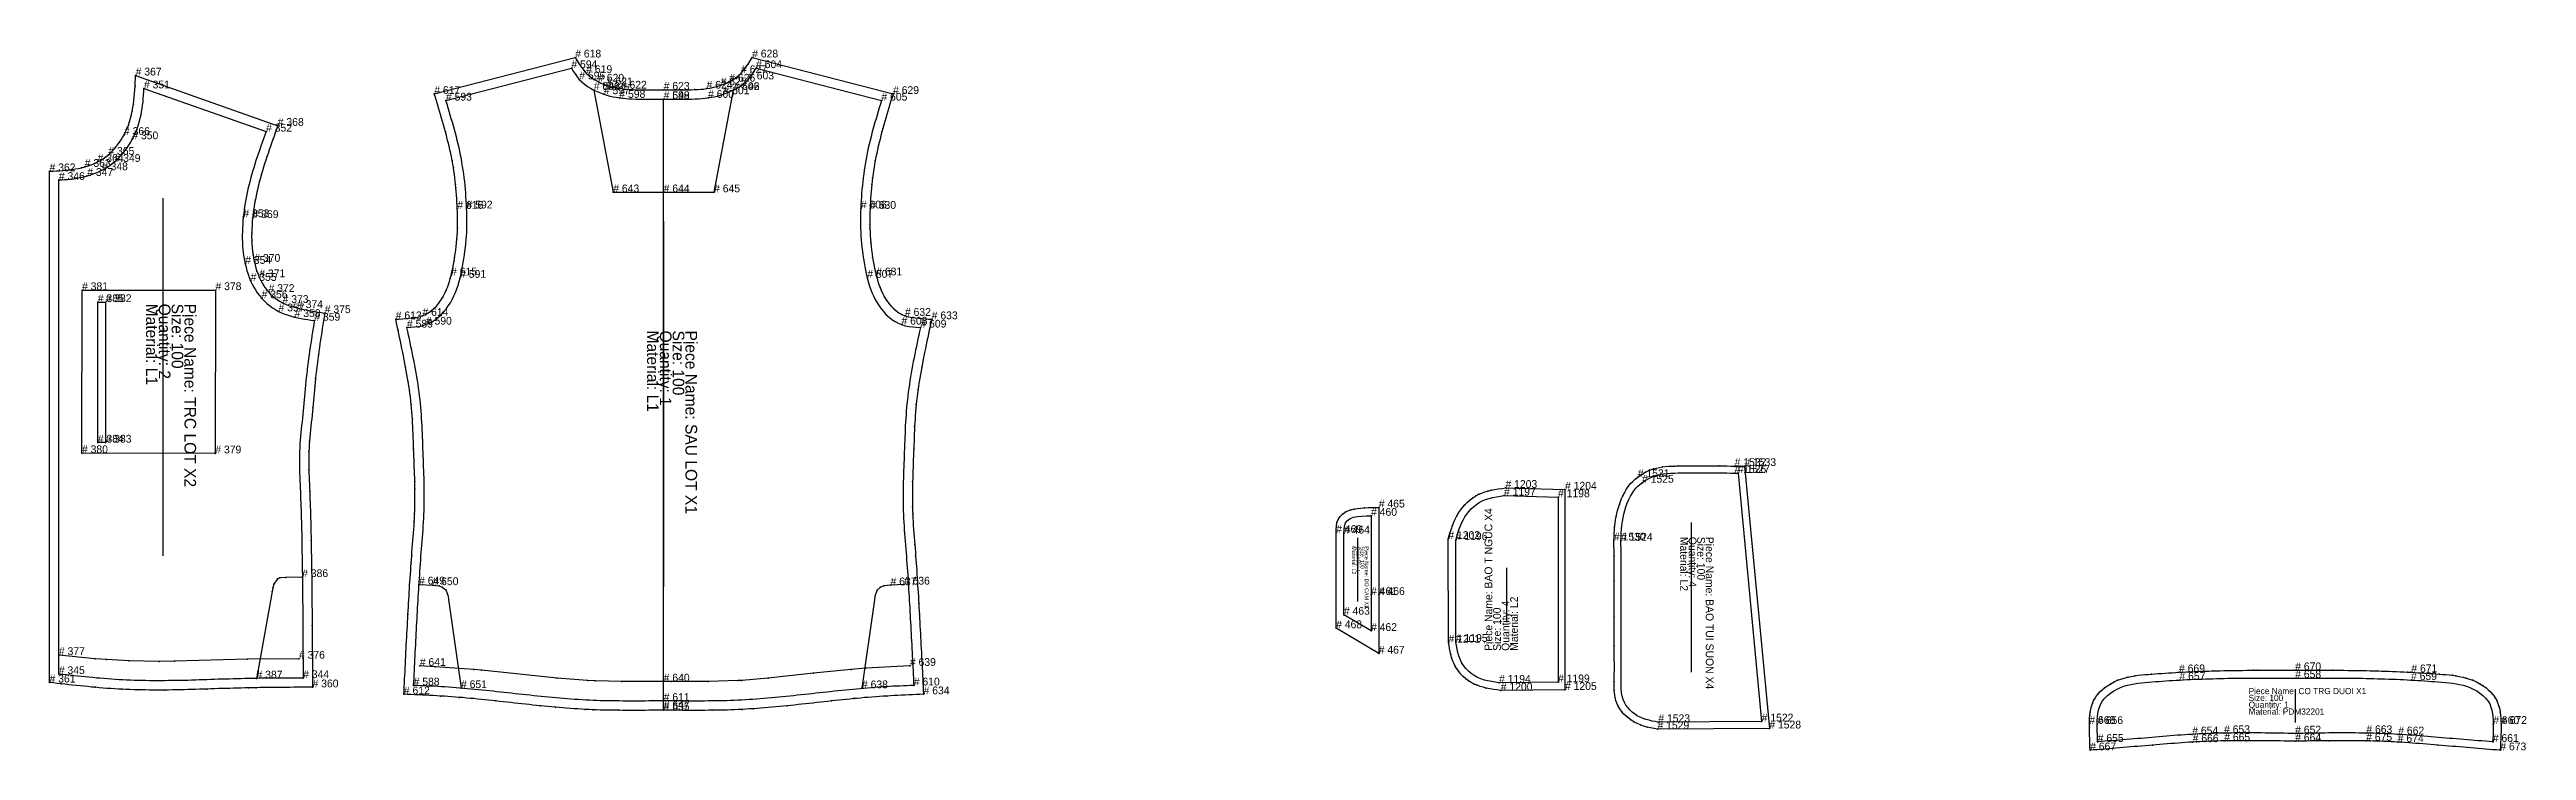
# Model space of a CAD drawing. Header units: metres. Extents: x 0 to 14781, y -73 to 3955.
# Drawn here: x 5031 to 8224, y 228 to 1131 of the extents above; entities that cross this region are included whole.
import ezdxf

# ---------------------------------------------------------------- set-up
doc = ezdxf.new("R2010")
doc.units = ezdxf.units.M

# ---------------------------------------------------------------- blocks, each defined once
blk = doc.blocks.new('10')
at = {"layer": '1'}
blk.add_lwpolyline([(5370.1, 309.3), (5365.3, 309.3), (5360.4, 309.3), (5355.6, 309.3), (5350.7, 309.3), (5345.9, 309.3), (5341, 309.2), (5336.1, 309.2), (5331.3, 309.2), (5326.4, 309.2), (5321.6, 309.1), (5316.7, 309.1), (5311.9, 309), (5307, 309), (5302.2, 308.9), (5297.3, 308.8), (5292.5, 308.7), (5287.6, 308.6), (5282.7, 308.5), (5277.9, 308.4), (5273, 308.3), (5268.2, 308.2), (5263.3, 308), (5258.5, 307.9), (5253.6, 307.7), (5248.7, 307.6), (5243.9, 307.4), (5239, 307.2), (5234.2, 307.1), (5229.2, 306.9), (5224.3, 306.8), (5219.3, 306.6), (5214.4, 306.5), (5209.4, 306.3), (5204.5, 306.2), (5199.5, 306.1), (5194.6, 306), (5189.6, 305.9), (5184.6, 305.8), (5179.7, 305.8), (5174.7, 305.8), (5169.7, 305.8), (5164.7, 305.8), (5159.7, 305.8), (5154.8, 305.9), (5149.8, 305.9), (5144.8, 306.1), (5139.8, 306.2), (5134.8, 306.4), (5129.8, 306.6), (5124.9, 306.8), (5119.9, 307.1), (5115, 307.4), (5110, 307.7), (5105.1, 308), (5100.2, 308.4), (5095.2, 308.8), (5090.3, 309.3), (5085.3, 309.7), (5080.4, 310.2), (5075.5, 310.7), (5070.5, 311.1), (5065.6, 311.7), (5060.7, 312.2), (5055.8, 312.7), (5050.8, 313.3), (5045.9, 313.8), (5041, 314.4), (5036, 314.9), (5031.1, 315.5), (5031.1, 973.9), (5035.3, 974.1), (5039.6, 974.3), (5043.8, 974.6), (5048.1, 974.9), (5052.3, 975.2), (5056.5, 975.7), (5060.6, 976.2), (5064.6, 976.8), (5068.6, 977.6), (5072.5, 978.5), (5076.4, 979.5), (5080.7, 980.8), (5084.9, 982.3), (5089, 984), (5093, 985.9), (5096.7, 987.9), (5100.3, 990.1), (5103.7, 992.5), (5106.9, 995.1), (5110.2, 998), (5113.2, 1001.1), (5116.1, 1004.4), (5118.8, 1007.8), (5121.3, 1011.3), (5123.4, 1014.3), (5125.3, 1017.4), (5127.1, 1020.6), (5129.2, 1024.7), (5131.1, 1029), (5132.8, 1033.4), (5134.3, 1037.8), (5135.6, 1042.3), (5136.7, 1046.8), (5137.7, 1051.4), (5138.5, 1055.9), (5139.2, 1060.5), (5139.8, 1065.1), (5140.3, 1069.7), (5140.7, 1074.2), (5141, 1078.8), (5141.3, 1083.4), (5141.6, 1088), (5141.8, 1092.6), (5142.1, 1097.2), (5325.3, 1032.3), (5323.7, 1027.9), (5322.1, 1023.5), (5320.5, 1019.1), (5318.9, 1014.6), (5317.3, 1010.2), (5315.8, 1005.8), (5314.2, 1001.3), (5312.7, 996.9), (5311.3, 992.4), (5309.8, 988), (5308.4, 983.5), (5307, 979), (5305.6, 974.5), (5304.3, 970), (5303, 965.5), (5301.8, 961), (5300.6, 956.3), (5299.4, 951.6), (5298.3, 946.9), (5297.3, 942.2), (5296.4, 937.5), (5295.5, 932.7), (5294.7, 928), (5294, 923.2), (5293.4, 918.4), (5292.8, 913.6), (5292.4, 908.9), (5292.1, 904.1), (5291.8, 899.3), (5291.7, 894.6), (5291.6, 889.8), (5291.7, 885), (5291.9, 880.4), (5292.3, 875.7), (5292.8, 871.1), (5293.4, 866.4), (5294.2, 861.8), (5295.1, 857.3), (5296.1, 853.2), (5297.2, 849.2), (5298.4, 845.2), (5299.9, 841.2), (5301.5, 837.4), (5303, 834), (5304.8, 830.7), (5306.7, 827.4), (5308.8, 824.3), (5311, 821.3), (5313.4, 818.4), (5316.1, 815.6), (5318.9, 812.9), (5321.9, 810.4), (5325, 808.2), (5328.2, 806.1), (5331.5, 804.3), (5336, 802.3), (5340.6, 800.6), (5345.3, 799.1), (5350.1, 797.8), (5354.5, 796.8), (5359, 795.8), (5363.4, 794.9), (5367.9, 794.1), (5372.4, 793.3), (5376.8, 792.6), (5381.3, 791.9), (5385.8, 791.2), (5385, 786.2), (5384.2, 781.3), (5383.5, 776.4), (5382.7, 771.4), (5381.9, 766.5), (5381.2, 761.6), (5380.4, 756.6), (5379.7, 751.7), (5379, 746.8), (5378.3, 741.8), (5377.6, 736.9), (5376.9, 731.9), (5376.3, 727), (5375.6, 722), (5375.1, 717.1), (5374.5, 712.1), (5373.9, 707.2), (5373.4, 702.2), (5372.9, 697.2), (5372.5, 692.6), (5372.1, 687.9), (5371.7, 683.2), (5371.3, 678.5), (5370.9, 673.9), (5370.5, 669.2), (5370, 664.5), (5369.5, 659.8), (5369, 655.1), (5368.5, 650.4), (5368, 645.7), (5367.5, 641), (5367.1, 636.3), (5366.6, 631.6), (5366.2, 626.9), (5365.9, 622.2), (5365.6, 617.5), (5365.4, 612.8), (5365.3, 608.2), (5365.2, 603.5), (5365.2, 598.8), (5365.3, 594.2), (5365.4, 589.5), (5365.5, 584.8), (5365.7, 580.2), (5365.9, 575.5), (5366.1, 570.8), (5366.3, 566.1), (5366.5, 561.5), (5366.7, 556.6), (5366.8, 551.8), (5367, 546.9), (5367.2, 542.1), (5367.3, 537.2), (5367.5, 532.4), (5367.6, 527.5), (5367.7, 522.7), (5367.8, 517.8), (5367.9, 513), (5368.1, 508.1), (5368.2, 503.3), (5368.2, 498.4), (5368.3, 493.5), (5368.4, 488.5), (5368.5, 483.5), (5368.6, 478.5), (5368.7, 473.6), (5368.8, 468.6), (5368.8, 463.6), (5368.9, 458.6), (5369, 453.7), (5369, 448.7), (5369.1, 443.7), (5369.2, 438.7), (5369.2, 433.8), (5369.3, 428.8), (5369.3, 423.8), (5369.4, 418.8), (5369.4, 413.8), (5369.5, 408.9), (5369.5, 403.9), (5369.6, 398.9), (5369.6, 393.9), (5369.6, 389), (5369.7, 384), (5369.7, 379), (5369.8, 374), (5369.8, 369), (5369.8, 364.1), (5369.8, 359.1), (5369.9, 354.1), (5369.9, 349.1), (5369.9, 344.1), (5370, 339.2), (5370, 334.2), (5370, 329.2), (5370, 324.2), (5370.1, 319.3), (5370.1, 314.3)], close=True, dxfattribs=at)
at = {"layer": '14'}
blk.add_lwpolyline([(5358, 321.2), (5353.3, 321.2), (5348.6, 321.2), (5343.9, 321.2), (5339.2, 321.2), (5334.5, 321.1), (5329.8, 321.1), (5325, 321.1), (5320.3, 321.1), (5315.6, 321), (5310.9, 321), (5306.2, 320.9), (5301.5, 320.9), (5296.8, 320.8), (5292.1, 320.7), (5287.4, 320.6), (5282.5, 320.5), (5277.6, 320.4), (5272.8, 320.3), (5267.9, 320.2), (5263, 320), (5258.2, 319.9), (5253.3, 319.7), (5248.5, 319.6), (5243.6, 319.4), (5238.7, 319.2), (5233.8, 319.1), (5228.9, 318.9), (5224, 318.8), (5219.1, 318.6), (5214.1, 318.5), (5209.2, 318.3), (5204.3, 318.2), (5199.4, 318.1), (5194.4, 318), (5189.5, 317.9), (5184.6, 317.9), (5179.7, 317.8), (5174.7, 317.8), (5169.8, 317.8), (5164.9, 317.8), (5160, 317.8), (5155, 317.9), (5150.1, 317.9), (5145.2, 318), (5140.3, 318.2), (5135.4, 318.4), (5130.4, 318.6), (5125.5, 318.8), (5120.7, 319.1), (5115.8, 319.4), (5111, 319.7), (5106.1, 320.1), (5101.3, 320.5), (5096.4, 320.9), (5091.6, 321.3), (5086.7, 321.8), (5081.9, 322.2), (5077, 322.7), (5072.2, 323.2), (5067.3, 323.7), (5062.5, 324.3), (5057.6, 324.8), (5052.8, 325.3), (5048, 325.9), (5043.1, 326.4), (5043.1, 962.7), (5046.9, 962.9), (5050.6, 963.1), (5054.3, 963.4), (5058.1, 963.8), (5062.5, 964.3), (5066.8, 965), (5071.2, 965.8), (5075.5, 966.8), (5079.7, 967.9), (5083.6, 969), (5087.5, 970.4), (5091.2, 971.8), (5094.9, 973.4), (5098.6, 975.2), (5102.9, 977.5), (5107.1, 980.1), (5111.1, 982.9), (5114.9, 986), (5118.5, 989.2), (5121.9, 992.7), (5125.1, 996.4), (5128.1, 1000.2), (5131, 1004.1), (5133.4, 1007.7), (5135.7, 1011.3), (5137.8, 1015.1), (5139.7, 1018.8), (5141.5, 1022.5), (5143, 1026.4), (5144.5, 1030.3), (5145.8, 1034.2), (5147, 1038.3), (5148, 1042.3), (5149, 1046.4), (5149.8, 1050.5), (5150.5, 1054.6), (5151.1, 1058.8), (5151.6, 1063.1), (5152, 1067.5), (5152.3, 1071.9), (5152.6, 1076.3), (5152.8, 1080.6), (5310.2, 1024.9), (5308.5, 1020.3), (5306.9, 1015.7), (5305.2, 1011), (5303.6, 1006.4), (5302, 1001.7), (5300.4, 997.1), (5298.8, 992.4), (5297.2, 987.8), (5295.8, 983.1), (5294.3, 978.4), (5292.9, 973.7), (5291.5, 969), (5290.2, 964.2), (5289.1, 959.8), (5288, 955.4), (5286.9, 950.9), (5285.9, 946.4), (5285, 941.9), (5284.1, 937.4), (5283.4, 932.9), (5282.6, 928.4), (5282, 923.9), (5281.4, 919.3), (5280.9, 914.7), (5280.4, 910.1), (5280.1, 905.5), (5279.8, 900.8), (5279.7, 896.2), (5279.6, 891.5), (5279.6, 886.9), (5279.8, 882.2), (5280, 877.6), (5280.4, 873), (5280.9, 868.4), (5281.6, 863.8), (5282.4, 859.2), (5283.3, 854.7), (5284.4, 850.2), (5285.6, 845.7), (5287, 841.3), (5288.6, 837), (5290.3, 832.7), (5292.2, 828.7), (5294.3, 824.8), (5296.5, 821), (5298.9, 817.3), (5301.6, 813.8), (5304.4, 810.4), (5307.6, 807), (5311, 803.8), (5314.5, 800.9), (5318.3, 798.1), (5322.2, 795.7), (5326.3, 793.5), (5330.3, 791.6), (5334.3, 790), (5338.5, 788.5), (5342.7, 787.3), (5347, 786.2), (5351.2, 785.2), (5355.4, 784.4), (5359.6, 783.6), (5363.9, 782.8), (5368.1, 782.1), (5372.4, 781.5), (5371.6, 776.6), (5370.8, 771.7), (5370.1, 766.9), (5369.3, 762), (5368.6, 757.1), (5367.8, 752.3), (5367.1, 747.4), (5366.4, 742.5), (5365.7, 737.6), (5365, 732.8), (5364.4, 727.9), (5363.7, 723), (5363.1, 718.1), (5362.6, 713.2), (5362, 708.4), (5361.5, 703.5), (5361, 698.6), (5360.6, 693.9), (5360.2, 689.1), (5359.8, 684.4), (5359.4, 679.7), (5359, 675), (5358.5, 670.3), (5358.1, 665.5), (5357.6, 660.8), (5357.1, 656), (5356.6, 651.3), (5356, 646.5), (5355.6, 641.8), (5355.1, 637), (5354.6, 632.3), (5354.2, 627.5), (5353.9, 622.8), (5353.6, 618), (5353.4, 613.2), (5353.3, 608.5), (5353.2, 603.8), (5353.2, 599.1), (5353.3, 594.3), (5353.4, 589.6), (5353.5, 584.9), (5353.7, 580.1), (5353.9, 575.4), (5354.1, 570.7), (5354.3, 565.9), (5354.5, 561.2), (5354.7, 556.3), (5354.8, 551.5), (5355, 546.6), (5355.2, 541.8), (5355.3, 537), (5355.5, 532.1), (5355.6, 527.3), (5355.7, 522.4), (5355.8, 517.6), (5356, 512.7), (5356.1, 507.9), (5356.2, 503.1), (5356.3, 498.2), (5356.3, 493.3), (5356.4, 488.4), (5356.5, 483.5), (5356.6, 478.6), (5356.7, 473.6), (5356.8, 468.7), (5356.8, 463.8), (5356.9, 458.9), (5357, 454), (5357, 449.1), (5357.1, 444.1), (5357.1, 439.2), (5357.2, 434.3), (5357.2, 429.4), (5357.3, 424.5), (5357.3, 419.6), (5357.4, 414.6), (5357.4, 409.7), (5357.5, 404.8), (5357.5, 399.9), (5357.6, 395), (5357.6, 390.1), (5357.6, 385.1), (5357.7, 380.2), (5357.7, 375.3), (5357.7, 370.4), (5357.8, 365.5), (5357.8, 360.5), (5357.8, 355.6), (5357.8, 350.7), (5357.9, 345.8), (5357.9, 340.9), (5357.9, 336), (5358, 331), (5358, 326.1)], close=True, dxfattribs=at)
at = {"layer": '2'}
for p in [(5142.1, 1097.2), (5152.8, 1080.6), (5310.2, 1024.9), (5325.3, 1032.3), (5106.9, 995.1), (5127.1, 1020.6), (5137.8, 1015.1), (5031.1, 973.9), (5043.1, 962.7), (5076.4, 979.5), (5079.7, 967.9), (5093, 985.9), (5098.6, 975.2), (5114.9, 986), (5280.9, 914.7), (5292.8, 913.6), (5283.3, 854.7), (5290.3, 832.7), (5295.1, 857.3), (5301.5, 837.4), (5073, 820.8), (5093.3, 805.4), (5103.3, 805.4), (5245, 820.8), (5304.4, 810.4), (5313.4, 818.4), (5331.5, 804.3), (5326.3, 793.5), (5347, 786.2), (5350.1, 797.8), (5372.4, 781.5), (5385.8, 791.2), (5072.9, 610.9), (5093.3, 624.4), (5103.3, 624.4), (5244.8, 610.6), (5356.7, 451.3), (5043.1, 326.4), (5043.2, 350.9), (5297.9, 320.7), (5352.6, 346.2), (5358, 321.2), (5031.1, 315.5), (5370.1, 309.3)]:
    blk.add_point(p, dxfattribs=at)
at = {"layer": '3'}
for p in [(5139.2, 1060.5), (5141.3, 1083.4), (5132.8, 1033.4), (5134.3, 1037.8), (5137.7, 1051.4), (5103.7, 992.5), (5106.9, 995.1), (5116.1, 1004.4), (5121.3, 1011.3), (5127.1, 1020.6), (5311.3, 992.4), (5052.3, 975.2), (5056.5, 975.7), (5072.5, 978.5), (5076.4, 979.5), (5089, 984), (5093, 985.9), (5301.8, 961), (5304.3, 970), (5296.4, 937.5), (5291.7, 894.6), (5292.8, 913.6), (5293.4, 918.4), (5291.7, 885), (5293.4, 866.4), (5295.1, 857.3), (5298.4, 845.2), (5301.5, 837.4), (5306.7, 827.4), (5313.4, 818.4), (5321.9, 810.4), (5331.5, 804.3), (5345.3, 799.1), (5350.1, 797.8), (5372.4, 793.3), (5377.6, 736.9), (5373.9, 707.2), (5372.9, 697.2), (5370.5, 669.2), (5365.4, 612.8), (5366.2, 626.9), (5365.4, 589.5), (5366.5, 561.5), (5368.2, 498.4), (5325, 449), (5328.1, 450.2), (5335.6, 450.9), (5318.1, 432.7), (5319, 437.6), (5320.3, 442.3), (5369.6, 389), (5090, 346.1), (5104.5, 345), (5133.6, 343.4), (5172.3, 342.7), (5192.1, 342.9), (5286.2, 345.6), (5299.6, 329.7), (5045.9, 313.8), (5090.3, 309.3), (5124.9, 306.8), (5144.8, 306.1), (5179.7, 305.8), (5234.2, 307.1), (5287.6, 308.6), (5297.3, 308.8)]:
    blk.add_point(p, dxfattribs=at)
at = {"layer": '4'}
for p in [(5280.9, 914.7, 7), (5292.8, 913.6, 7), (5283.3, 854.7, 5), (5295.1, 857.3, 5)]:
    blk.add_point(p, dxfattribs=at)
at = {"layer": '7'}
blk.add_line((5177, 939.4), (5177, 478.5), dxfattribs=at)
at = {"layer": '8'}
for points in [[(5245, 820.8), (5244.8, 610.6), (5072.9, 610.9), (5073, 820.8)], [(5103.3, 805.4), (5103.3, 624.4), (5093.3, 624.4), (5093.3, 805.4)]]:
    blk.add_lwpolyline(points, close=True, dxfattribs=at)
for points in [[(5356.7, 451.3), (5335.6, 450.9), (5328.1, 450.2), (5325, 449), (5320.3, 442.3), (5319, 437.6), (5318.1, 432.7), (5299.6, 329.7), (5297.9, 320.7)], [(5352.6, 346.2), (5286.2, 345.6), (5192.1, 342.9), (5172.3, 342.7), (5133.6, 343.4), (5104.5, 345), (5090, 346.1), (5043.2, 350.9)]]:
    blk.add_lwpolyline(points, dxfattribs=at)
at = {"layer": '1'}
for s, p in [('Material: L1', (5155.5, 803.4)), ('Quantity: 2', (5172, 803.4)), ('Size: 100', (5188.5, 803.4)), ('Piece Name: TRC LOT X2', (5205, 803.4))]:
    blk.add_text(s, height=15, rotation=270, dxfattribs=at).set_placement(p)
at = {"layer": '2'}
for s, p in [('# 367', (5142.1, 1097.2)), ('# 351', (5152.8, 1080.6)), ('# 366', (5127.1, 1020.6)), ('# 350', (5137.8, 1015.1)), ('# 352', (5310.2, 1024.9)), ('# 368', (5325.3, 1032.3)), ('# 364', (5093, 985.9)), ('# 365', (5106.9, 995.1)), ('# 349', (5114.9, 986)), ('# 362', (5031.1, 973.9)), ('# 346', (5043.1, 962.7)), ('# 363', (5076.4, 979.5)), ('# 347', (5079.7, 967.9)), ('# 348', (5098.6, 975.2)), ('# 353', (5280.9, 914.7)), ('# 369', (5292.8, 913.6)), ('# 354', (5283.3, 854.7)), ('# 370', (5295.1, 857.3)), ('# 381', (5073, 820.8)), ('# 378', (5245, 820.8)), ('# 355', (5290.3, 832.7)), ('# 371', (5301.5, 837.4)), ('# 385', (5093.3, 805.4)), ('# 382', (5103.3, 805.4)), ('# 356', (5304.4, 810.4)), ('# 372', (5313.4, 818.4)), ('# 357', (5326.3, 793.5)), ('# 373', (5331.5, 804.3)), ('# 374', (5350.1, 797.8)), ('# 375', (5385.8, 791.2)), ('# 358', (5347, 786.2)), ('# 359', (5372.4, 781.5)), ('# 380', (5072.9, 610.9)), ('# 384', (5093.3, 624.4)), ('# 383', (5103.3, 624.4)), ('# 379', (5244.8, 610.6)), ('# 386', (5356.7, 451.3)), ('# 377', (5043.2, 350.9)), ('# 376', (5352.6, 346.2)), ('# 361', (5031.1, 315.5)), ('# 345', (5043.1, 326.4)), ('# 387', (5297.9, 320.7)), ('# 344', (5358, 321.2)), ('# 360', (5370.1, 309.3))]:
    blk.add_text(s, height=10, dxfattribs=at).set_placement(p)
blk = doc.blocks.new('23')
at = {"layer": '1'}
blk.add_lwpolyline([(5487.8, 300.3), (5488, 305.2), (5488.3, 310.1), (5488.5, 315), (5488.8, 319.9), (5489, 324.7), (5489.3, 329.6), (5489.5, 334.5), (5489.8, 339.4), (5490, 344.3), (5490.3, 349.2), (5490.5, 354.1), (5490.8, 359), (5491, 363.9), (5491.3, 368.8), (5491.5, 373.7), (5491.8, 378.6), (5492.1, 383.5), (5492.3, 388.4), (5492.6, 393.3), (5492.9, 398.2), (5493.1, 403.1), (5493.4, 407.8), (5493.6, 412.5), (5493.9, 417.2), (5494.2, 421.9), (5494.5, 426.6), (5494.7, 431.4), (5495, 436.1), (5495.3, 440.8), (5495.6, 445.5), (5495.9, 450.2), (5496.2, 455), (5496.6, 459.7), (5496.9, 464.4), (5497.2, 469.1), (5497.6, 473.8), (5497.9, 478.5), (5498.3, 483.4), (5498.7, 488.3), (5499.1, 493.2), (5499.5, 498.1), (5499.9, 502.9), (5500.3, 507.8), (5500.6, 512.7), (5500.9, 517.6), (5501.2, 522.5), (5501.5, 527.4), (5501.7, 532.2), (5501.9, 536.9), (5502, 541.6), (5502.1, 546.2), (5502.1, 550.9), (5502.1, 555.6), (5502.1, 560.2), (5502, 564.9), (5502, 569.6), (5501.9, 574.2), (5501.8, 578.9), (5501.6, 583.6), (5501.5, 588.3), (5501.3, 593), (5501.1, 597.7), (5501, 602.4), (5500.8, 607.1), (5500.6, 611.8), (5500.4, 616.5), (5500.3, 621.3), (5500.1, 626.1), (5499.9, 630.8), (5499.7, 635.6), (5499.5, 640.3), (5499.3, 645.1), (5499, 649.8), (5498.8, 654.6), (5498.4, 659.3), (5498.1, 664.1), (5497.7, 668.8), (5497.2, 673.6), (5496.7, 678.4), (5496.2, 683.2), (5495.5, 688.1), (5494.9, 692.9), (5494.2, 697.7), (5493.4, 702.5), (5492.6, 707.3), (5491.8, 712.1), (5491, 716.9), (5490.1, 721.7), (5489.2, 726.5), (5488.3, 731.2), (5487.3, 736), (5486.4, 740.7), (5485.4, 745.5), (5484.4, 750.2), (5483.4, 754.9), (5482.4, 759.7), (5481.4, 764.4), (5480.4, 769.1), (5479.3, 773.8), (5478.3, 778.6), (5477.3, 783.3), (5481.5, 783.5), (5485.6, 783.8), (5489.8, 784.1), (5494, 784.5), (5498.2, 785), (5502.3, 785.6), (5507.1, 786.4), (5511.8, 787.7), (5515.7, 789.4), (5519.5, 791.6), (5523.1, 794.1), (5526.5, 797.1), (5529.7, 800.3), (5532.6, 803.8), (5535.4, 807.7), (5538, 811.9), (5540.3, 816.2), (5542.4, 820.6), (5543.9, 824.3), (5545.3, 828.1), (5546.5, 832), (5547.7, 835.9), (5548.7, 839.8), (5549.8, 844.4), (5550.8, 849), (5551.8, 853.7), (5552.6, 858.3), (5553.3, 863), (5554, 867.7), (5554.7, 872.3), (5555.2, 877), (5555.7, 881.7), (5556.2, 886.4), (5556.5, 891.1), (5556.8, 895.8), (5557, 900.5), (5557.1, 904.7), (5557.1, 908.9), (5557.1, 913), (5557, 917.2), (5556.9, 921.4), (5556.7, 925.5), (5556.5, 930), (5556.3, 934.5), (5556, 939), (5555.7, 943.4), (5555.3, 947.9), (5554.9, 952.4), (5554.5, 956.8), (5554, 961.2), (5553.5, 965.6), (5552.9, 970.1), (5552.3, 974.5), (5551.6, 978.9), (5550.9, 983.2), (5550.1, 987.6), (5549.2, 992.3), (5548.2, 996.9), (5547.2, 1001.5), (5546.1, 1006.2), (5545, 1010.8), (5543.8, 1015.4), (5542.6, 1020), (5541.4, 1024.5), (5540.2, 1029), (5538.9, 1033.5), (5537.7, 1037.9), (5536.4, 1042.4), (5535.1, 1046.8), (5533.8, 1051.3), (5532.4, 1055.7), (5531.1, 1060.1), (5529.7, 1064.6), (5528.4, 1069), (5527, 1073.4), (5708.7, 1120.4), (5711.3, 1116.2), (5713.9, 1112), (5716.7, 1107.9), (5719.7, 1104), (5722.9, 1100.3), (5726.2, 1097.2), (5729.8, 1094.3), (5733.9, 1091.6), (5738.2, 1089.3), (5741.8, 1087.5), (5745.6, 1086), (5749.4, 1084.6), (5753.8, 1083.2), (5758.3, 1082), (5762.9, 1081.1), (5767.5, 1080.3), (5771.2, 1079.8), (5775, 1079.5), (5778.8, 1079.2), (5782.6, 1079), (5787.2, 1078.9), (5791.7, 1078.8), (5796.3, 1078.7), (5800.9, 1078.7), (5805.5, 1078.8), (5810.1, 1078.8), (5822.7, 1078.8), (5835.4, 1078.8), (5840, 1078.8), (5844.6, 1078.7), (5849.1, 1078.7), (5853.7, 1078.8), (5858.3, 1078.9), (5862.9, 1079), (5866.7, 1079.2), (5870.5, 1079.5), (5874.2, 1079.8), (5878, 1080.3), (5882.6, 1081.1), (5887.2, 1082), (5891.7, 1083.2), (5896.1, 1084.6), (5899.9, 1086), (5903.6, 1087.5), (5907.3, 1089.3), (5911.6, 1091.6), (5915.7, 1094.3), (5919.2, 1097.2), (5922.5, 1100.3), (5925.8, 1104), (5928.8, 1107.9), (5931.5, 1112), (5934.2, 1116.2), (5936.8, 1120.4), (6118.4, 1073.4), (6117.1, 1069), (6115.7, 1064.6), (6114.4, 1060.1), (6113, 1055.7), (6111.7, 1051.3), (6110.4, 1046.8), (6109.1, 1042.4), (6107.8, 1037.9), (6106.5, 1033.5), (6105.3, 1029), (6104.1, 1024.5), (6102.8, 1020), (6101.6, 1015.4), (6100.5, 1010.8), (6099.4, 1006.2), (6098.3, 1001.5), (6097.3, 996.9), (6096.3, 992.3), (6095.4, 987.6), (6094.6, 983.2), (6093.9, 978.9), (6093.2, 974.5), (6092.6, 970.1), (6092, 965.6), (6091.5, 961.2), (6091, 956.8), (6090.5, 952.4), (6090.1, 947.9), (6089.8, 943.4), (6089.5, 939), (6089.2, 934.5), (6089, 930), (6088.8, 925.5), (6088.6, 921.4), (6088.5, 917.2), (6088.4, 913), (6088.4, 908.9), (6088.4, 904.7), (6088.5, 900.5), (6088.7, 895.8), (6089, 891.1), (6089.3, 886.4), (6089.7, 881.7), (6090.2, 877), (6090.8, 872.3), (6091.4, 867.7), (6092.1, 863), (6092.9, 858.3), (6093.7, 853.7), (6094.6, 849), (6095.6, 844.4), (6096.7, 839.8), (6097.8, 835.9), (6098.9, 832), (6100.2, 828.1), (6101.6, 824.3), (6103.1, 820.6), (6105.2, 816.2), (6107.5, 811.9), (6110.1, 807.7), (6112.9, 803.8), (6115.8, 800.3), (6119, 797.1), (6122.4, 794.1), (6126, 791.6), (6129.7, 789.4), (6133.7, 787.7), (6138.4, 786.4), (6143.1, 785.6), (6147.3, 785), (6151.5, 784.5), (6155.6, 784.1), (6159.8, 783.8), (6164, 783.5), (6168.2, 783.3), (6167.1, 778.6), (6166.1, 773.8), (6165.1, 769.1), (6164.1, 764.4), (6163, 759.7), (6162, 754.9), (6161, 750.2), (6160, 745.5), (6159.1, 740.7), (6158.1, 736), (6157.2, 731.2), (6156.3, 726.5), (6155.4, 721.7), (6154.5, 716.9), (6153.6, 712.1), (6152.8, 707.3), (6152, 702.5), (6151.3, 697.7), (6150.6, 692.9), (6149.9, 688.1), (6149.3, 683.2), (6148.7, 678.4), (6148.2, 673.6), (6147.8, 668.8), (6147.4, 664.1), (6147, 659.3), (6146.7, 654.6), (6146.4, 649.8), (6146.2, 645.1), (6146, 640.3), (6145.7, 635.6), (6145.6, 630.8), (6145.4, 626.1), (6145.2, 621.3), (6145, 616.5), (6144.8, 611.8), (6144.7, 607.1), (6144.5, 602.4), (6144.3, 597.7), (6144.1, 593), (6144, 588.3), (6143.8, 583.6), (6143.7, 578.9), (6143.6, 574.2), (6143.5, 569.6), (6143.4, 564.9), (6143.4, 560.2), (6143.3, 555.6), (6143.4, 550.9), (6143.4, 546.2), (6143.5, 541.6), (6143.6, 536.9), (6143.8, 532.2), (6144, 527.4), (6144.2, 522.5), (6144.5, 517.6), (6144.8, 512.7), (6145.2, 507.8), (6145.6, 502.9), (6145.9, 498.1), (6146.3, 493.2), (6146.7, 488.3), (6147.1, 483.4), (6147.5, 478.5), (6147.9, 473.8), (6148.2, 469.1), (6148.6, 464.4), (6148.9, 459.7), (6149.2, 455), (6149.5, 450.2), (6149.9, 445.5), (6150.1, 440.8), (6150.4, 436.1), (6150.7, 431.4), (6151, 426.6), (6151.3, 421.9), (6151.5, 417.2), (6151.8, 412.5), (6152.1, 407.8), (6152.3, 403.1), (6152.6, 398.2), (6152.9, 393.3), (6153.1, 388.4), (6153.4, 383.5), (6153.7, 378.6), (6153.9, 373.7), (6154.2, 368.8), (6154.4, 363.9), (6154.7, 359), (6154.9, 354.1), (6155.2, 349.2), (6155.4, 344.3), (6155.7, 339.4), (6155.9, 334.5), (6156.2, 329.6), (6156.4, 324.7), (6156.7, 319.9), (6156.9, 315), (6157.2, 310.1), (6157.4, 305.2), (6157.7, 300.3), (6152.9, 300.1), (6148.2, 299.9), (6143.4, 299.7), (6138.7, 299.5), (6133.9, 299.3), (6129.2, 299.1), (6124.5, 298.9), (6119.7, 298.6), (6115, 298.4), (6110.2, 298.1), (6105.5, 297.8), (6100.7, 297.5), (6096, 297.1), (6091.2, 296.8), (6086.5, 296.4), (6081.7, 296), (6077, 295.5), (6072.2, 295.1), (6067.5, 294.7), (6062.7, 294.2), (6058, 293.7), (6053.3, 293.2), (6048.5, 292.8), (6043.8, 292.3), (6039, 291.7), (6034.3, 291.2), (6029.5, 290.7), (6024.7, 290.2), (6019.9, 289.7), (6015.2, 289.1), (6010.4, 288.6), (6005.6, 288.1), (6000.8, 287.6), (5996, 287), (5991.3, 286.5), (5986.5, 286), (5981.7, 285.5), (5976.9, 285.1), (5972.1, 284.6), (5967.2, 284.1), (5962.4, 283.7), (5957.6, 283.3), (5952.8, 282.9), (5947.9, 282.5), (5943.1, 282.1), (5938.3, 281.8), (5933.4, 281.5), (5928.6, 281.2), (5923.8, 280.9), (5918.9, 280.7), (5914.1, 280.5), (5909.3, 280.3), (5904.5, 280.1), (5899.7, 280), (5894.9, 279.9), (5890.1, 279.8), (5885.3, 279.7), (5880.5, 279.7), (5875.7, 279.6), (5870.9, 279.6), (5866.1, 279.6), (5861.2, 279.6), (5856.4, 279.6), (5851.6, 279.6), (5846.8, 279.6), (5842, 279.7), (5837.2, 279.7), (5832.4, 279.7), (5827.5, 279.8), (5822.7, 279.8), (5817.9, 279.8), (5813.1, 279.7), (5808.3, 279.7), (5803.5, 279.7), (5798.7, 279.6), (5793.8, 279.6), (5789, 279.6), (5784.2, 279.6), (5779.4, 279.6), (5774.6, 279.6), (5769.8, 279.6), (5765, 279.7), (5760.2, 279.7), (5755.4, 279.8), (5750.5, 279.9), (5745.7, 280), (5740.9, 280.1), (5736.1, 280.3), (5731.3, 280.5), (5726.5, 280.7), (5721.7, 280.9), (5716.9, 281.2), (5712, 281.5), (5707.2, 281.8), (5702.4, 282.1), (5697.5, 282.5), (5692.7, 282.9), (5687.9, 283.3), (5683.1, 283.7), (5678.2, 284.1), (5673.4, 284.6), (5668.6, 285.1), (5663.8, 285.5), (5659, 286), (5654.2, 286.5), (5649.4, 287), (5644.6, 287.6), (5639.9, 288.1), (5635.1, 288.6), (5630.3, 289.1), (5625.5, 289.7), (5620.8, 290.2), (5616, 290.7), (5611.2, 291.2), (5606.4, 291.7), (5601.7, 292.3), (5596.9, 292.8), (5592.2, 293.2), (5587.5, 293.7), (5582.7, 294.2), (5578, 294.7), (5573.2, 295.1), (5568.5, 295.5), (5563.7, 296), (5559, 296.4), (5554.2, 296.8), (5549.5, 297.1), (5544.7, 297.5), (5540, 297.8), (5535.2, 298.1), (5530.5, 298.4), (5525.8, 298.6), (5521, 298.9), (5516.3, 299.1), (5511.5, 299.3), (5506.8, 299.5), (5502, 299.7), (5497.3, 299.9), (5492.5, 300.1)], close=True, dxfattribs=at)
at = {"layer": '14'}
blk.add_lwpolyline([(5500.4, 311.7), (5500.6, 316.5), (5500.9, 321.3), (5501.1, 326), (5501.4, 330.8), (5501.6, 335.6), (5501.8, 340.3), (5502.1, 345.1), (5502.3, 349.9), (5502.6, 354.7), (5502.8, 359.4), (5503.1, 364.2), (5503.3, 369), (5503.6, 373.7), (5503.8, 378.5), (5504.1, 383.3), (5504.3, 388), (5504.6, 392.8), (5504.8, 397.6), (5505.1, 402.4), (5505.4, 407.1), (5505.6, 411.8), (5505.9, 416.5), (5506.2, 421.2), (5506.4, 425.9), (5506.7, 430.6), (5507, 435.3), (5507.3, 440.1), (5507.6, 444.8), (5507.9, 449.5), (5508.2, 454.2), (5508.5, 458.9), (5508.9, 463.6), (5509.2, 468.3), (5509.5, 473), (5509.9, 477.7), (5510.3, 482.6), (5510.7, 487.6), (5511.1, 492.5), (5511.5, 497.4), (5511.9, 502.3), (5512.3, 507.2), (5512.6, 512.1), (5512.9, 517), (5513.2, 522), (5513.5, 526.9), (5513.7, 531.8), (5513.9, 536.5), (5514, 541.3), (5514.1, 546), (5514.1, 550.7), (5514.1, 555.5), (5514.1, 560.2), (5514, 564.9), (5514, 569.7), (5513.9, 574.4), (5513.8, 579.2), (5513.6, 583.9), (5513.5, 588.6), (5513.3, 593.4), (5513.1, 598.1), (5513, 602.9), (5512.8, 607.6), (5512.6, 612.3), (5512.4, 617.1), (5512.2, 621.9), (5512.1, 626.7), (5511.9, 631.5), (5511.7, 636.4), (5511.5, 641.2), (5511.3, 646), (5511, 650.8), (5510.7, 655.6), (5510.4, 660.4), (5510, 665.2), (5509.6, 670), (5509.2, 674.8), (5508.7, 679.7), (5508.1, 684.6), (5507.5, 689.5), (5506.8, 694.5), (5506.1, 699.4), (5505.3, 704.3), (5504.5, 709.2), (5503.7, 714.1), (5502.8, 718.9), (5501.9, 723.8), (5501, 728.7), (5500, 733.6), (5499, 738.5), (5498, 743.3), (5497, 748.2), (5496, 753.1), (5494.9, 757.9), (5493.9, 762.8), (5492.8, 767.7), (5491.8, 772.6), (5496.8, 772.9), (5501.8, 773.4), (5506.7, 774), (5511.5, 775), (5516.2, 776.4), (5520.4, 778.2), (5524.6, 780.5), (5528.5, 783.1), (5532.3, 786), (5535.8, 789.2), (5539.1, 792.7), (5542.2, 796.4), (5545.1, 800.4), (5547.8, 804.6), (5550.2, 808.9), (5552.3, 813.4), (5554.3, 817.9), (5556.1, 822.5), (5557.7, 827.2), (5559.1, 832), (5560.4, 836.7), (5561.5, 841.6), (5562.6, 846.5), (5563.6, 851.4), (5564.4, 856.3), (5565.2, 861.2), (5565.9, 866.1), (5566.6, 870.9), (5567.2, 875.7), (5567.7, 880.6), (5568.1, 885.4), (5568.5, 890.3), (5568.8, 895.2), (5569, 900), (5569.1, 904.4), (5569.1, 908.7), (5569.1, 913), (5569, 917.4), (5568.9, 921.7), (5568.7, 926), (5568.5, 931), (5568.2, 935.9), (5567.9, 940.8), (5567.5, 945.8), (5567.1, 950.7), (5566.7, 955.6), (5566.2, 960.5), (5565.6, 965.5), (5565, 970.4), (5564.3, 975.2), (5563.5, 980.1), (5562.7, 985), (5561.9, 989.8), (5560.9, 994.6), (5560, 999.4), (5558.9, 1004.1), (5557.8, 1008.8), (5556.7, 1013.5), (5555.5, 1018.2), (5554.3, 1022.9), (5553, 1027.6), (5551.7, 1032.3), (5550.4, 1037), (5549, 1041.6), (5547.7, 1046.3), (5546.3, 1051), (5544.9, 1055.6), (5543.5, 1060.3), (5542.1, 1064.9), (5703.7, 1106.7), (5706.1, 1102.9), (5708.5, 1099.2), (5711.1, 1095.6), (5713.9, 1092.2), (5717.2, 1089), (5720.8, 1086), (5724.6, 1083.2), (5728.6, 1080.8), (5732.7, 1078.5), (5737, 1076.5), (5741.3, 1074.7), (5745.6, 1073.1), (5749.5, 1071.9), (5753.5, 1070.8), (5757.5, 1069.9), (5761.5, 1069.1), (5765.6, 1068.4), (5769.7, 1067.9), (5773.8, 1067.5), (5777.9, 1067.2), (5782, 1067), (5786.7, 1066.9), (5791.4, 1066.8), (5796, 1066.7), (5800.7, 1066.7), (5805.4, 1066.8), (5810, 1066.8), (5822.7, 1066.8), (5835.4, 1066.8), (5840.1, 1066.8), (5844.8, 1066.7), (5849.4, 1066.7), (5854.1, 1066.8), (5858.8, 1066.9), (5863.4, 1067), (5867.6, 1067.2), (5871.7, 1067.5), (5875.8, 1067.9), (5879.9, 1068.4), (5883.9, 1069.1), (5888, 1069.9), (5892, 1070.8), (5895.9, 1071.9), (5899.8, 1073.1), (5904.2, 1074.7), (5908.5, 1076.5), (5912.7, 1078.5), (5916.9, 1080.8), (5920.8, 1083.2), (5924.7, 1086), (5928.2, 1089), (5931.5, 1092.2), (5934.3, 1095.6), (5937, 1099.2), (5939.4, 1102.9), (5941.8, 1106.7), (6103.4, 1064.9), (6102, 1060.3), (6100.6, 1055.6), (6099.2, 1051), (6097.8, 1046.3), (6096.4, 1041.6), (6095.1, 1037), (6093.8, 1032.3), (6092.5, 1027.6), (6091.2, 1022.9), (6090, 1018.2), (6088.8, 1013.5), (6087.6, 1008.8), (6086.5, 1004.1), (6085.5, 999.4), (6084.5, 994.6), (6083.6, 989.8), (6082.7, 985), (6081.9, 980.1), (6081.2, 975.2), (6080.5, 970.4), (6079.9, 965.5), (6079.3, 960.5), (6078.8, 955.6), (6078.3, 950.7), (6077.9, 945.8), (6077.6, 940.8), (6077.3, 935.9), (6077, 931), (6076.8, 926), (6076.6, 921.7), (6076.5, 917.4), (6076.4, 913), (6076.4, 908.7), (6076.4, 904.4), (6076.5, 900), (6076.7, 895.2), (6077, 890.3), (6077.3, 885.4), (6077.8, 880.6), (6078.3, 875.7), (6078.9, 870.9), (6079.5, 866.1), (6080.2, 861.2), (6081, 856.3), (6081.9, 851.4), (6082.9, 846.5), (6083.9, 841.6), (6085.1, 836.7), (6086.4, 832), (6087.8, 827.2), (6089.4, 822.5), (6091.2, 817.9), (6093.1, 813.4), (6095.3, 808.9), (6097.7, 804.6), (6100.4, 800.4), (6103.3, 796.4), (6106.4, 792.7), (6109.7, 789.2), (6113.2, 786), (6116.9, 783.1), (6120.9, 780.5), (6125, 778.2), (6129.3, 776.4), (6134, 775), (6138.8, 774), (6143.7, 773.4), (6148.7, 772.9), (6153.7, 772.6), (6152.6, 767.7), (6151.6, 762.8), (6150.5, 757.9), (6149.5, 753.1), (6148.4, 748.2), (6147.4, 743.3), (6146.4, 738.5), (6145.4, 733.6), (6144.5, 728.7), (6143.5, 723.8), (6142.6, 718.9), (6141.8, 714.1), (6140.9, 709.2), (6140.1, 704.3), (6139.4, 699.4), (6138.7, 694.5), (6138, 689.5), (6137.4, 684.6), (6136.8, 679.7), (6136.3, 674.8), (6135.8, 670), (6135.4, 665.2), (6135.1, 660.4), (6134.7, 655.6), (6134.5, 650.8), (6134.2, 646), (6134, 641.2), (6133.8, 636.4), (6133.6, 631.5), (6133.4, 626.7), (6133.2, 621.9), (6133, 617.1), (6132.9, 612.3), (6132.7, 607.6), (6132.5, 602.9), (6132.3, 598.1), (6132.1, 593.4), (6132, 588.6), (6131.8, 583.9), (6131.7, 579.2), (6131.6, 574.4), (6131.5, 569.7), (6131.4, 564.9), (6131.4, 560.2), (6131.3, 555.5), (6131.4, 550.7), (6131.4, 546), (6131.5, 541.3), (6131.6, 536.5), (6131.8, 531.8), (6132, 526.9), (6132.2, 522), (6132.5, 517), (6132.9, 512.1), (6133.2, 507.2), (6133.6, 502.3), (6134, 497.4), (6134.4, 492.5), (6134.8, 487.6), (6135.2, 482.6), (6135.5, 477.7), (6135.9, 473), (6136.3, 468.3), (6136.6, 463.6), (6136.9, 458.9), (6137.3, 454.2), (6137.6, 449.5), (6137.9, 444.8), (6138.2, 440.1), (6138.5, 435.3), (6138.7, 430.6), (6139, 425.9), (6139.3, 421.2), (6139.6, 416.5), (6139.8, 411.8), (6140.1, 407.1), (6140.4, 402.4), (6140.6, 397.6), (6140.9, 392.8), (6141.1, 388), (6141.4, 383.3), (6141.6, 378.5), (6141.9, 373.7), (6142.1, 369), (6142.4, 364.2), (6142.6, 359.4), (6142.9, 354.7), (6143.1, 349.9), (6143.4, 345.1), (6143.6, 340.3), (6143.9, 335.6), (6144.1, 330.8), (6144.4, 326), (6144.6, 321.3), (6144.8, 316.5), (6145.1, 311.7), (6140.6, 311.5), (6136.2, 311.4), (6131.7, 311.2), (6127.2, 311), (6122.8, 310.8), (6118.3, 310.6), (6113.9, 310.3), (6109.4, 310.1), (6104.6, 309.8), (6099.9, 309.5), (6095.1, 309.1), (6090.3, 308.8), (6085.5, 308.4), (6080.8, 308), (6076, 307.5), (6071.2, 307.1), (6066.5, 306.6), (6061.7, 306.2), (6056.9, 305.7), (6052.2, 305.2), (6047.4, 304.7), (6042.6, 304.2), (6037.9, 303.7), (6033.1, 303.2), (6028.3, 302.6), (6023.5, 302.1), (6018.8, 301.6), (6014, 301.1), (6009.2, 300.5), (6004.5, 300), (5999.7, 299.5), (5994.9, 299), (5990.1, 298.5), (5985.4, 298), (5980.6, 297.5), (5975.8, 297), (5971, 296.6), (5966.3, 296.1), (5961.5, 295.7), (5956.7, 295.3), (5951.9, 294.9), (5947.1, 294.5), (5942.4, 294.1), (5937.6, 293.8), (5932.8, 293.5), (5928, 293.2), (5923.2, 292.9), (5918.4, 292.7), (5913.7, 292.5), (5908.9, 292.3), (5904.1, 292.1), (5899.3, 292), (5894.5, 291.9), (5889.8, 291.8), (5885, 291.7), (5880.2, 291.7), (5875.4, 291.6), (5870.6, 291.6), (5865.8, 291.6), (5861, 291.6), (5856.3, 291.6), (5851.5, 291.6), (5846.7, 291.6), (5841.9, 291.7), (5837.1, 291.7), (5832.3, 291.7), (5827.5, 291.8), (5822.7, 291.8), (5817.9, 291.8), (5813.2, 291.7), (5808.4, 291.7), (5803.6, 291.7), (5798.8, 291.6), (5794, 291.6), (5789.2, 291.6), (5784.4, 291.6), (5779.6, 291.6), (5774.8, 291.6), (5770.1, 291.6), (5765.3, 291.7), (5760.5, 291.7), (5755.7, 291.8), (5750.9, 291.9), (5746.1, 292), (5741.4, 292.1), (5736.6, 292.3), (5731.8, 292.5), (5727, 292.7), (5722.3, 292.9), (5717.5, 293.2), (5712.7, 293.5), (5707.9, 293.8), (5703.1, 294.1), (5698.3, 294.5), (5693.5, 294.9), (5688.8, 295.3), (5684, 295.7), (5679.2, 296.1), (5674.4, 296.6), (5669.7, 297), (5664.9, 297.5), (5660.1, 298), (5655.3, 298.5), (5650.6, 299), (5645.8, 299.5), (5641, 300), (5636.2, 300.5), (5631.5, 301.1), (5626.7, 301.6), (5621.9, 302.1), (5617.1, 302.6), (5612.4, 303.2), (5607.6, 303.7), (5602.8, 304.2), (5598.1, 304.7), (5593.3, 305.2), (5588.5, 305.7), (5583.8, 306.2), (5579, 306.6), (5574.2, 307.1), (5569.5, 307.5), (5564.7, 308), (5559.9, 308.4), (5555.2, 308.8), (5550.4, 309.1), (5545.6, 309.5), (5540.8, 309.8), (5536, 310.1), (5531.6, 310.3), (5527.1, 310.6), (5522.7, 310.8), (5518.2, 311), (5513.8, 311.2), (5509.3, 311.4), (5504.8, 311.5)], close=True, dxfattribs=at)
at = {"layer": '2'}
for p in [(5708.7, 1120.4), (5936.8, 1120.4), (5703.7, 1106.7), (5713.9, 1092.2), (5722.9, 1100.3), (5738.2, 1089.3), (5907.3, 1089.3), (5922.5, 1100.3), (5931.5, 1092.2), (5941.8, 1106.7), (5527, 1073.4), (5542.1, 1064.9), (5732.7, 1078.5), (5732.7, 1078.5), (5745.6, 1073.1), (5749.4, 1084.6), (5765.6, 1068.4), (5767.5, 1080.3), (5822.7, 1078.8), (5822.7, 1066.8), (5822.7, 1066.8), (5878, 1080.3), (5879.9, 1068.4), (5896.1, 1084.6), (5899.8, 1073.1), (5912.7, 1078.5), (5912.7, 1078.5), (6103.4, 1064.9), (6118.4, 1073.4), (5568.7, 926), (5757.7, 946.8), (5822.7, 946.8), (5887.7, 946.8), (6076.8, 926), (5556.7, 925.5), (6088.8, 925.5), (5548.7, 839.8), (5560.4, 836.7), (6085.1, 836.7), (6096.7, 839.8), (5477.3, 783.3), (5491.8, 772.6), (5511.8, 787.7), (5516.2, 776.4), (6129.3, 776.4), (6133.7, 787.7), (6153.7, 772.6), (6168.2, 783.3), (5507.4, 441.8), (5524.7, 440.9), (6115.1, 440.7), (6132.4, 441.6), (5508.4, 336.9), (6140.1, 336.9), (5487.8, 300.3), (5500.4, 311.7), (5561.5, 308.3), (5822.7, 316.8), (5822.7, 291.8), (6078.3, 308.1), (6145.1, 311.7), (6157.7, 300.3), (5822.7, 281.8), (5822.7, 279.8)]:
    blk.add_point(p, dxfattribs=at)
at = {"layer": '3'}
for p in [(5716.7, 1107.9), (5719.7, 1104), (5722.9, 1100.3), (5729.8, 1094.3), (5738.2, 1089.3), (5907.3, 1089.3), (5915.7, 1094.3), (5922.5, 1100.3), (5931.5, 1112), (5749.4, 1084.6), (5762.9, 1081.1), (5767.5, 1080.3), (5782.6, 1079), (5862.9, 1079), (5878, 1080.3), (5891.7, 1083.2), (5896.1, 1084.6), (5541.4, 1024.5), (6104.1, 1024.5), (6105.3, 1029), (5545, 1010.8), (6097.3, 996.9), (5550.1, 987.6), (5551.6, 978.9), (6092, 965.6), (6095.4, 987.6), (5554.5, 956.8), (5554.9, 952.4), (6089, 930), (6091, 956.8), (5556.7, 925.5), (5557, 900.5), (6088.4, 904.7), (6088.5, 900.5), (6088.8, 925.5), (5553.3, 863), (5556.2, 886.4), (6089.7, 881.7), (6092.1, 863), (5547.7, 835.9), (5548.7, 839.8), (5552.6, 858.3), (6095.6, 844.4), (6096.7, 839.8), (5529.7, 800.3), (5532.6, 803.8), (5538, 811.9), (5542.4, 820.6), (6101.6, 824.3), (6103.1, 820.6), (6107.5, 811.9), (6110.1, 807.7), (6112.9, 803.8), (5480.4, 769.1), (5498.2, 785), (5502.3, 785.6), (5511.8, 787.7), (5519.5, 791.6), (5523.1, 794.1), (6119, 797.1), (6122.4, 794.1), (6129.7, 789.4), (6133.7, 787.7), (6143.1, 785.6), (5490.1, 721.7), (5493.4, 702.5), (6155.4, 721.7), (6157.2, 731.2), (5497.2, 673.6), (6148.2, 673.6), (6150.6, 692.9), (5498.8, 654.6), (6146.2, 645.1), (5500.4, 616.5), (6145, 616.5), (5501.9, 574.2), (5502, 564.9), (6143.6, 574.2), (5501.2, 522.5), (5501.7, 532.2), (6143.5, 541.6), (6143.8, 532.2), (6146.3, 493.2), (5497.2, 469.1), (5497.9, 478.5), (6147.5, 478.5), (5533.4, 439.9), (5537.4, 438.5), (5542, 434.7), (6097.8, 434.5), (6102.4, 438.3), (6106.4, 439.8), (6151.5, 417.2), (5493.1, 403.1), (6152.3, 403.1), (5528.2, 335.8), (5577.9, 332.3), (5587.7, 331.5), (5685.5, 321), (5957.5, 321), (6015.9, 327.4), (6064.5, 332.3), (6083.4, 333.8), (5535.2, 298.1), (5559, 296.4), (5606.4, 291.7), (5724.7, 317.9), (5734.5, 317.5), (5768.8, 316.6), (5832.3, 316.7), (5880.3, 316.7), (5918.6, 317.9), (5923.5, 318.2), (6039, 291.7), (6067.5, 294.7), (6110.2, 298.1), (5663.8, 285.5), (5683.1, 283.7), (5721.7, 280.9), (5731.3, 280.5), (5765, 279.7), (5837.2, 279.7), (5885.3, 279.7), (5923.8, 280.9), (5938.3, 281.8), (5981.7, 285.5)]:
    blk.add_point(p, dxfattribs=at)
at = {"layer": '4'}
for p in [(5738.2, 1089.3, 7), (5907.3, 1089.3, 7), (5732.7, 1078.5, 7), (5822.7, 1078.8, 7), (5822.7, 1066.8, 7), (5912.7, 1078.5, 7), (5568.7, 926, 7), (6076.8, 926, 7), (5556.7, 925.5, 7), (6088.8, 925.5, 7), (5548.7, 839.8, 5), (5560.4, 836.7, 5), (6085.1, 836.7, 5), (6096.7, 839.8, 5), (5822.7, 291.8, 7), (5822.7, 279.8, 7)]:
    blk.add_point(p, dxfattribs=at)
at = {"layer": '7'}
blk.add_line((5822.7, 909.8), (5822.7, 438.8), dxfattribs=at)
at = {"layer": '8'}
blk.add_line((5822.7, 281.8), (5822.7, 1066.8), dxfattribs=at)
for points in [[(5732.7, 1078.5), (5757.7, 946.8), (5822.7, 946.8), (5887.7, 946.8), (5912.7, 1078.5)], [(5507.4, 441.8), (5524.7, 440.9), (5533.4, 439.9), (5537.4, 438.5), (5542, 434.7), (5544.9, 426.8), (5545.4, 422.3), (5561.5, 308.3)], [(6132.4, 441.6), (6115.1, 440.7), (6106.4, 439.8), (6102.4, 438.3), (6097.8, 434.5), (6094.9, 426.6), (6094.4, 422.1), (6078.3, 308.1)], [(6140.1, 336.9), (6083.4, 333.8), (6064.5, 332.3), (6015.9, 327.4), (5957.5, 321), (5923.5, 318.2), (5918.6, 317.9), (5880.3, 316.7), (5832.3, 316.7), (5822.7, 316.8), (5768.8, 316.6), (5734.5, 317.5), (5724.7, 317.9), (5685.5, 321), (5587.7, 331.5), (5577.9, 332.3), (5528.2, 335.8), (5508.4, 336.9)]]:
    blk.add_lwpolyline(points, dxfattribs=at)
at = {"layer": '1'}
for s, p in [('Material: L1', (5801.3, 768.8)), ('Quantity: 1', (5817.8, 768.8)), ('Size: 100', (5834.3, 768.8)), ('Piece Name: SAU LOT X1', (5850.8, 768.8))]:
    blk.add_text(s, height=15, rotation=270, dxfattribs=at).set_placement(p)
at = {"layer": '2'}
for s, p in [('# 618', (5708.7, 1120.4)), ('# 628', (5936.8, 1120.4)), ('# 594', (5703.7, 1106.7)), ('# 595', (5713.9, 1092.2)), ('# 619', (5722.9, 1100.3)), ('# 596', (5732.7, 1078.5)), ('# 642', (5732.7, 1078.5)), ('# 620', (5738.2, 1089.3)), ('# 621', (5749.4, 1084.6)), ('# 622', (5767.5, 1080.3)), ('# 623', (5822.7, 1078.8)), ('# 624', (5878, 1080.3)), ('# 625', (5896.1, 1084.6)), ('# 626', (5907.3, 1089.3)), ('# 602', (5912.7, 1078.5)), ('# 646', (5912.7, 1078.5)), ('# 627', (5922.5, 1100.3)), ('# 603', (5931.5, 1092.2)), ('# 604', (5941.8, 1106.7)), ('# 617', (5527, 1073.4)), ('# 593', (5542.1, 1064.9)), ('# 597', (5745.6, 1073.1)), ('# 598', (5765.6, 1068.4)), ('# 599', (5822.7, 1066.8)), ('# 648', (5822.7, 1066.8)), ('# 600', (5879.9, 1068.4)), ('# 601', (5899.8, 1073.1)), ('# 605', (6103.4, 1064.9)), ('# 629', (6118.4, 1073.4)), ('# 616', (5556.7, 925.5)), ('# 592', (5568.7, 926)), ('# 643', (5757.7, 946.8)), ('# 644', (5822.7, 946.8)), ('# 645', (5887.7, 946.8)), ('# 606', (6076.8, 926)), ('# 630', (6088.8, 925.5)), ('# 615', (5548.7, 839.8)), ('# 591', (5560.4, 836.7)), ('# 607', (6085.1, 836.7)), ('# 631', (6096.7, 839.8)), ('# 613', (5477.3, 783.3)), ('# 589', (5491.8, 772.6)), ('# 614', (5511.8, 787.7)), ('# 590', (5516.2, 776.4)), ('# 608', (6129.3, 776.4)), ('# 632', (6133.7, 787.7)), ('# 609', (6153.7, 772.6)), ('# 633', (6168.2, 783.3)), ('# 649', (5507.4, 441.8)), ('# 650', (5524.7, 440.9)), ('# 637', (6115.1, 440.7)), ('# 636', (6132.4, 441.6)), ('# 588', (5500.4, 311.7)), ('# 641', (5508.4, 336.9)), ('# 640', (5822.7, 316.8)), ('# 639', (6140.1, 336.9)), ('# 610', (6145.1, 311.7)), ('# 612', (5487.8, 300.3)), ('# 651', (5561.5, 308.3)), ('# 611', (5822.7, 291.8)), ('# 647', (5822.7, 281.8)), ('# 635', (5822.7, 279.8)), ('# 638', (6078.3, 308.1)), ('# 634', (6157.7, 300.3))]:
    blk.add_text(s, height=10, dxfattribs=at).set_placement(p)
blk = doc.blocks.new('15')
at = {"layer": '1'}
blk.add_lwpolyline([(6744.5, 540.9), (6744.5, 428.2), (6744.4, 352.7), (6689.5, 385.4), (6689.5, 508.1), (6689.6, 512.7), (6689.9, 517.2), (6690.6, 521.5), (6692.2, 525.6), (6694.5, 529.2), (6697.5, 532.3), (6701, 534.8), (6704.6, 536.5), (6708.4, 537.8), (6712.3, 538.8), (6716.8, 539.6), (6721.4, 540.1), (6726, 540.5), (6730.6, 540.8), (6735.2, 540.9), (6739.8, 540.9)], close=True, dxfattribs=at)
at = {"layer": '14'}
blk.add_lwpolyline([(6734.5, 530.2), (6734.5, 428.2), (6734.5, 381.9), (6699.5, 402.8), (6699.5, 507.3), (6699.7, 512.3), (6700.3, 516.9), (6701.6, 521), (6704, 524.3), (6707.5, 526.7), (6711.9, 528.3), (6716.9, 529.3), (6722.5, 529.9), (6728.4, 530.1)], close=True, dxfattribs=at)
at = {"layer": '2'}
for p in [(6734.5, 530.2), (6744.5, 540.9), (6689.5, 508.1), (6699.5, 507.3), (6734.5, 428.2), (6744.5, 428.2), (6689.5, 385.4), (6699.5, 402.8), (6734.5, 381.9), (6744.4, 352.7)]:
    blk.add_point(p, dxfattribs=at)
at = {"layer": '3'}
for p in [(6689.9, 517.2), (6690.6, 521.5), (6692.2, 525.6), (6697.5, 532.3), (6701, 534.8), (6708.4, 537.8), (6712.3, 538.8), (6726, 540.5)]:
    blk.add_point(p, dxfattribs=at)
at = {"layer": '4'}
for p in [(6734.5, 428.2, 7), (6744.5, 428.2, 7)]:
    blk.add_point(p, dxfattribs=at)
at = {"layer": '7'}
blk.add_line((6717, 501.9), (6717, 419.7), dxfattribs=at)
at = {"layer": '1'}
for s, p in [('Material: L2', (6709.9, 490.8)), ('Quantity: 1', (6715.4, 490.8)), ('Size: 100', (6720.9, 490.8)), ('Piece Name: DO CAM X1', (6726.4, 490.8))]:
    blk.add_text(s, height=5, rotation=270, dxfattribs=at).set_placement(p)
at = {"layer": '2'}
for s, p in [('# 465', (6744.5, 540.9)), ('# 469', (6689.5, 508.1)), ('# 464', (6699.5, 507.3)), ('# 460', (6734.5, 530.2)), ('# 461', (6734.5, 428.2)), ('# 466', (6744.5, 428.2)), ('# 468', (6689.5, 385.4)), ('# 463', (6699.5, 402.8)), ('# 462', (6734.5, 381.9)), ('# 467', (6744.4, 352.7))]:
    blk.add_text(s, height=10, dxfattribs=at).set_placement(p)
blk = doc.blocks.new('47')
at = {"layer": '1'}
blk.add_lwpolyline([(6901.7, 305.2), (6897, 305.9), (6892.3, 306.6), (6887.6, 307.4), (6882.9, 308.3), (6878.9, 309.3), (6875, 310.5), (6871.1, 311.9), (6867.4, 313.5), (6863.6, 315.5), (6860, 317.8), (6856.6, 320.4), (6853.4, 323.2), (6850.4, 326.3), (6847.6, 329.5), (6845.1, 333), (6842.9, 336.6), (6841.2, 340.2), (6839.7, 343.9), (6838.4, 347.7), (6837.3, 351.5), (6836.4, 355.3), (6835.6, 359.2), (6835, 363), (6834.3, 366.9), (6834.1, 500.4), (6835.4, 504.7), (6836.7, 509.1), (6838.1, 513.5), (6839.6, 517.8), (6841.2, 521.9), (6843, 526), (6845.1, 530), (6847.3, 533.9), (6849.8, 537.6), (6852.6, 541.1), (6855.5, 544.5), (6858.7, 547.7), (6862.2, 550.6), (6865.8, 553.3), (6869.6, 555.8), (6873.6, 557.9), (6877.3, 559.5), (6881.2, 560.9), (6885.2, 562), (6889.2, 563), (6893.8, 564), (6898.4, 564.8), (6903.1, 565.5), (6907.8, 566.1), (6984.5, 563.9), (6984.5, 305.9)], close=True, dxfattribs=at)
at = {"layer": '14'}
blk.add_lwpolyline([(6899.5, 315.2), (6894.7, 315.9), (6890, 316.6), (6885.2, 317.6), (6880.6, 318.7), (6876.1, 320.2), (6871.7, 322.1), (6867.6, 324.4), (6863.7, 327.1), (6860, 330.2), (6856.7, 333.6), (6853.8, 337.3), (6851.3, 341.3), (6849.3, 345.4), (6847.7, 349.7), (6846.5, 354.1), (6845.5, 358.6), (6844.6, 363.2), (6843.8, 367.8), (6843.6, 498.9), (6844.9, 503.3), (6846.3, 507.8), (6847.7, 512.1), (6849.3, 516.4), (6851.1, 520.6), (6853.1, 524.7), (6855.4, 528.7), (6857.8, 532.3), (6860.6, 535.8), (6863.6, 539.1), (6866.9, 542.1), (6870.3, 544.8), (6874, 547.2), (6877.8, 549.3), (6882.2, 551.1), (6886.8, 552.6), (6891.4, 553.8), (6896.2, 554.7), (6901, 555.5), (6905.9, 556.2), (6975.5, 554.1), (6975.5, 315.8)], close=True, dxfattribs=at)
at = {"layer": '2'}
for p in [(6905.9, 556.2), (6907.8, 566.1), (6975.5, 554.1), (6984.5, 563.9), (6834.1, 500.4), (6843.6, 498.9), (6834.3, 366.9), (6843.8, 367.8), (6899.5, 315.2), (6901.7, 305.2), (6975.5, 315.8), (6984.5, 305.9)]:
    blk.add_point(p, dxfattribs=at)
at = {"layer": '3'}
for p in [(6855.5, 544.5), (6858.7, 547.7), (6865.8, 553.3), (6869.6, 555.8), (6873.6, 557.9), (6885.2, 562), (6889.2, 563), (6839.6, 517.8), (6845.1, 530), (6847.3, 533.9), (6837.3, 351.5), (6838.4, 347.7), (6842.9, 336.6), (6845.1, 333), (6847.6, 329.5), (6853.4, 323.2), (6856.6, 320.4), (6860, 317.8), (6867.4, 313.5), (6871.1, 311.9), (6882.9, 308.3)]:
    blk.add_point(p, dxfattribs=at)
at = {"layer": '7'}
blk.add_line((6909.5, 393.2), (6909.5, 463.3), dxfattribs=at)
at = {"layer": '1'}
for s, p in [('Piece Name: BAO T NGUC X4', (6890.8, 356.3)), ('Quantity: 4', (6912.8, 356.3)), ('Material: L2', (6923.8, 356.3)), ('Size: 100', (6901.8, 356.3))]:
    blk.add_text(s, height=10, rotation=90, dxfattribs=at).set_placement(p)
at = {"layer": '2'}
for s, p in [('# 1203', (6907.8, 566.1)), ('# 1197', (6905.9, 556.2)), ('# 1198', (6975.5, 554.1)), ('# 1204', (6984.5, 563.9)), ('# 1202', (6834.1, 500.4)), ('# 1196', (6843.6, 498.9)), ('# 1201', (6834.3, 366.9)), ('# 1195', (6843.8, 367.8)), ('# 1194', (6899.5, 315.2)), ('# 1199', (6975.5, 315.8)), ('# 1200', (6901.7, 305.2)), ('# 1205', (6984.5, 305.9))]:
    blk.add_text(s, height=10, dxfattribs=at).set_placement(p)
blk = doc.blocks.new('63')
at = {"layer": '1'}
blk.add_lwpolyline([(7247.9, 256.3), (7103.7, 255.5), (7099.2, 256.2), (7094.8, 257.1), (7090.3, 258.1), (7085.9, 259.3), (7081.7, 260.8), (7077.4, 262.7), (7073.2, 264.9), (7069.2, 267.4), (7065.5, 270.3), (7062.9, 272.5), (7060.5, 274.9), (7058.3, 277.5), (7055.3, 281.5), (7052.8, 285.8), (7051.4, 289), (7050.2, 292.4), (7049.3, 295.7), (7048.7, 299.1), (7048.2, 302.4), (7047.9, 305.8), (7047.8, 309.5), (7047.8, 313.2), (7047.9, 317), (7048, 321.6), (7048, 326.2), (7048.1, 330.8), (7048.1, 335.5), (7048.1, 340.1), (7048, 344.7), (7048, 349.3), (7048, 353.9), (7047.9, 358.5), (7047.9, 363.2), (7047.9, 367.7), (7047.9, 372.3), (7047.9, 376.8), (7047.9, 381.4), (7047.9, 385.9), (7047.9, 390.5), (7047.9, 395), (7047.9, 399.6), (7047.9, 404.3), (7047.9, 409), (7047.9, 413.6), (7047.9, 418.3), (7047.9, 423), (7047.9, 427.7), (7047.9, 432.4), (7047.9, 437.1), (7047.9, 441.8), (7047.9, 446.5), (7047.9, 451), (7048, 455.5), (7048, 460), (7048, 464.5), (7048, 469), (7048, 473.5), (7047.9, 478.1), (7047.8, 482.1), (7047.7, 486.2), (7047.6, 490.2), (7047.6, 494.3), (7047.6, 498.4), (7047.7, 502.8), (7047.8, 507.2), (7048.1, 511.6), (7048.5, 516), (7049, 520.4), (7049.7, 524.8), (7050.5, 529.2), (7051.3, 533.1), (7052.3, 537.1), (7053.4, 541), (7054.6, 544.8), (7056, 548.6), (7057.5, 552.4), (7059.2, 556.1), (7061.1, 559.7), (7063.4, 563.9), (7066.1, 567.9), (7069.1, 571.6), (7072, 574.5), (7075.1, 577.3), (7078.3, 580), (7081.5, 582.2), (7084.8, 584.3), (7088.2, 586.3), (7091.5, 588), (7094.9, 589.4), (7098.4, 590.6), (7102.3, 591.7), (7106.1, 592.5), (7110.1, 593.2), (7114.1, 593.6), (7118.1, 594), (7122.1, 594.2), (7126.1, 594.3), (7130.1, 594.4), (7135, 594.5), (7139.8, 594.5), (7144.6, 594.6), (7149.4, 594.6), (7154.2, 594.6), (7159.1, 594.5), (7163.9, 594.5), (7168.7, 594.5), (7173.5, 594.5), (7178.3, 594.4), (7183.2, 594.4), (7188.1, 594.4), (7193.1, 594.4), (7198.1, 594.3), (7203.1, 594.3), (7205.3, 594.3), (7208.7, 594.3), (7212.2, 594.3), (7215.7, 594.3)], close=True, dxfattribs=at)
at = {"layer": '14'}
blk.add_lwpolyline([(7238, 265.3), (7104.8, 264.5), (7100.8, 265.2), (7096.8, 265.9), (7092.8, 266.8), (7088.9, 267.9), (7085.1, 269.2), (7081.3, 270.8), (7077.7, 272.8), (7074.3, 275), (7071, 277.4), (7068, 280.2), (7065.3, 283.2), (7063, 286.4), (7061, 289.8), (7059.3, 293.8), (7058.1, 297.9), (7057.3, 302.1), (7056.9, 306.4), (7056.8, 309.9), (7056.8, 313.5), (7056.9, 317), (7057, 321.6), (7057.1, 326.2), (7057.1, 330.8), (7057.1, 335.5), (7057.1, 340.1), (7057, 344.7), (7057, 349.3), (7057, 353.9), (7056.9, 358.5), (7056.9, 363.2), (7056.9, 367.7), (7056.9, 372.3), (7056.9, 376.8), (7056.9, 381.4), (7056.9, 385.9), (7056.9, 390.5), (7056.9, 395), (7056.9, 399.6), (7056.9, 404.3), (7056.9, 409), (7056.9, 413.6), (7056.9, 418.3), (7056.9, 423), (7056.9, 427.7), (7056.9, 432.4), (7056.9, 437.1), (7056.9, 441.8), (7056.9, 446.5), (7056.9, 451), (7057, 455.5), (7057, 460), (7057, 464.6), (7057, 469.1), (7057, 473.6), (7056.9, 478.1), (7056.8, 483.1), (7056.7, 488.1), (7056.6, 493), (7056.6, 498), (7056.7, 503), (7056.9, 507.9), (7057.3, 512.9), (7057.8, 517.8), (7058.5, 522.7), (7059.4, 527.6), (7060.4, 532.4), (7061.7, 537.2), (7063.1, 541.9), (7064.8, 546.5), (7066.8, 551), (7069, 555.4), (7071, 559), (7073.3, 562.4), (7075.9, 565.6), (7078.4, 568.2), (7081.1, 570.5), (7083.8, 572.8), (7086.6, 574.7), (7089.5, 576.6), (7092.4, 578.3), (7096.7, 580.4), (7101.2, 582), (7104.5, 582.9), (7107.9, 583.7), (7111.3, 584.2), (7116.1, 584.8), (7120.8, 585.1), (7125.6, 585.3), (7130.4, 585.4), (7135.2, 585.5), (7140, 585.5), (7144.8, 585.5), (7149.6, 585.6), (7154.4, 585.6), (7159.2, 585.5), (7164, 585.5), (7168.8, 585.5), (7173.5, 585.5), (7178.3, 585.4), (7183.1, 585.4), (7188.1, 585.4), (7193.1, 585.4), (7198.1, 585.3), (7203, 585.3), (7205.2, 585.3), (7207.5, 585.3)], close=True, dxfattribs=at)
at = {"layer": '2'}
for p in [(7078.3, 580), (7203, 585.3), (7203.1, 594.3), (7207.5, 585.3), (7215.7, 594.3), (7083.8, 572.8), (7047.6, 498.4), (7056.6, 498), (7103.7, 255.5), (7104.8, 264.5), (7238, 265.3), (7247.9, 256.3)]:
    blk.add_point(p, dxfattribs=at)
at = {"layer": '3'}
for p in [(7088.2, 586.3), (7098.4, 590.6), (7110.1, 593.2), (7126.1, 594.3), (7130.1, 594.4), (7183.2, 594.4), (7203.1, 594.3), (7205.3, 594.3), (7054.6, 544.8), (7059.2, 556.1), (7061.1, 559.7), (7066.1, 567.9), (7069.1, 571.6), (7048.5, 516), (7050.5, 529.2), (7047.6, 498.4), (7047.9, 478.1), (7047.9, 446.5), (7047.9, 399.6), (7047.9, 363.2), (7047.9, 317), (7047.9, 305.8), (7049.3, 295.7), (7052.8, 285.8), (7058.3, 277.5), (7065.5, 270.3), (7069.2, 267.4), (7073.2, 264.9), (7081.7, 260.8), (7090.3, 258.1)]:
    blk.add_point(p, dxfattribs=at)
at = {"layer": '7'}
blk.add_line((7147.3, 521.4), (7147.3, 328.9), dxfattribs=at)
at = {"layer": '1'}
for s, p in [('Material: L2', (7133, 503.1)), ('Quantity: 4', (7144, 503.1)), ('Size: 100', (7155, 503.1)), ('Piece Name: BAO TUI SUON X4', (7166, 503.1))]:
    blk.add_text(s, height=10, rotation=270, dxfattribs=at).set_placement(p)
at = {"layer": '2'}
for s, p in [('# 1531', (7078.3, 580)), ('# 1525', (7083.8, 572.8)), ('# 1532', (7203.1, 594.3)), ('# 1526', (7203, 585.3)), ('# 1527', (7207.5, 585.3)), ('# 1533', (7215.7, 594.3)), ('# 1530', (7047.6, 498.4)), ('# 1524', (7056.6, 498)), ('# 1529', (7103.7, 255.5)), ('# 1523', (7104.8, 264.5)), ('# 1522', (7238, 265.3)), ('# 1528', (7247.9, 256.3))]:
    blk.add_text(s, height=10, dxfattribs=at).set_placement(p)
blk = doc.blocks.new('24')
at = {"layer": '1'}
blk.add_lwpolyline([(7925.7, 239.8), (7920.9, 239.9), (7916.1, 240), (7911.3, 240.1), (7906.5, 240.2), (7901.6, 240.2), (7896.8, 240.3), (7892, 240.4), (7887.2, 240.4), (7882.4, 240.5), (7877.6, 240.5), (7872.7, 240.5), (7867.9, 240.6), (7863.1, 240.6), (7858.3, 240.6), (7853.5, 240.5), (7848.7, 240.5), (7843.8, 240.4), (7839, 240.4), (7834.2, 240.3), (7829.7, 240.2), (7825.2, 240.1), (7820.7, 239.9), (7816.1, 239.8), (7811.6, 239.6), (7807.1, 239.4), (7802.6, 239.2), (7798.1, 239), (7793.5, 238.7), (7788.8, 238.5), (7784.1, 238.2), (7779.4, 237.8), (7774.7, 237.5), (7770, 237.1), (7765.3, 236.8), (7760.6, 236.4), (7755.9, 236), (7751.2, 235.6), (7746.5, 235.2), (7741.8, 234.8), (7737.1, 234.4), (7732.4, 234), (7727.6, 233.6), (7722.9, 233.2), (7718.2, 232.9), (7713.5, 232.5), (7708.7, 232.1), (7704, 231.7), (7699.3, 231.3), (7694.5, 230.9), (7689.8, 230.5), (7685.1, 230.1), (7680.3, 229.7), (7675.6, 229.4), (7670.9, 229), (7666.1, 228.6), (7661.4, 228.2), (7661.2, 233.1), (7660.9, 237.9), (7660.8, 242.8), (7660.6, 247.6), (7660.5, 252.5), (7660.4, 257.3), (7660.4, 262.2), (7660.5, 265.9), (7660.7, 269.7), (7661, 273.5), (7661.4, 277.2), (7662.1, 281.1), (7663.1, 284.9), (7664.3, 288.6), (7665.9, 292.2), (7667.7, 295.3), (7669.7, 298.3), (7671.9, 301.1), (7674.4, 303.8), (7676.9, 306.2), (7679.7, 308.5), (7683.7, 311.4), (7687.9, 314), (7692.2, 316.3), (7696.7, 318.4), (7701, 320), (7705.4, 321.3), (7709.8, 322.5), (7714.3, 323.4), (7718.8, 324.2), (7723.1, 324.8), (7727.4, 325.3), (7731.7, 325.7), (7736, 326), (7740.3, 326.3), (7744.8, 326.6), (7749.2, 326.9), (7753.7, 327.2), (7758.2, 327.5), (7762.6, 327.8), (7767.1, 328.1), (7771.6, 328.4), (7776, 328.7), (7780.8, 328.9), (7785.7, 329.2), (7790.5, 329.4), (7795.3, 329.6), (7800.1, 329.8), (7804.9, 330), (7809.8, 330.2), (7814.6, 330.3), (7819.4, 330.4), (7824.2, 330.6), (7829.1, 330.7), (7833.9, 330.8), (7838.7, 330.9), (7843.6, 331), (7848.4, 331), (7853.2, 331.1), (7858, 331.1), (7862.9, 331.2), (7867.7, 331.2), (7872.5, 331.2), (7877.4, 331.3), (7882.2, 331.3), (7887, 331.3), (7891.9, 331.3), (7896.7, 331.3), (7901.5, 331.3), (7906.4, 331.3), (7911.2, 331.3), (7916.1, 331.3), (7920.9, 331.3), (7925.7, 331.3), (7930.6, 331.3), (7935.4, 331.3), (7940.2, 331.3), (7945.1, 331.3), (7949.9, 331.3), (7954.8, 331.3), (7959.6, 331.3), (7964.4, 331.3), (7969.3, 331.3), (7974.1, 331.3), (7978.9, 331.2), (7983.8, 331.2), (7988.6, 331.2), (7993.4, 331.1), (7998.2, 331.1), (8003.1, 331), (8007.9, 331), (8012.7, 330.9), (8017.6, 330.8), (8022.4, 330.7), (8027.2, 330.6), (8032, 330.4), (8036.9, 330.3), (8041.7, 330.2), (8046.5, 330), (8051.3, 329.8), (8056.2, 329.6), (8061, 329.4), (8065.8, 329.2), (8070.6, 328.9), (8075.4, 328.7), (8079.9, 328.4), (8084.4, 328.1), (8088.8, 327.8), (8093.3, 327.5), (8097.8, 327.2), (8102.2, 326.9), (8106.7, 326.6), (8111.2, 326.3), (8115.5, 326), (8119.8, 325.7), (8124.1, 325.3), (8128.3, 324.8), (8132.6, 324.2), (8137.1, 323.4), (8141.6, 322.5), (8146, 321.3), (8150.4, 320), (8154.7, 318.4), (8159.2, 316.3), (8163.6, 314), (8167.8, 311.4), (8171.8, 308.5), (8174.5, 306.2), (8177.1, 303.8), (8179.5, 301.1), (8181.8, 298.3), (8183.8, 295.3), (8185.5, 292.2), (8187.1, 288.6), (8188.4, 284.9), (8189.3, 281.1), (8190, 277.2), (8190.5, 273.5), (8190.8, 269.7), (8190.9, 265.9), (8191, 262.2), (8191, 257.3), (8191, 252.5), (8190.9, 247.6), (8190.7, 242.8), (8190.5, 237.9), (8190.3, 233.1), (8190.1, 228.2), (8185.3, 228.6), (8180.6, 229), (8175.9, 229.4), (8171.1, 229.7), (8166.4, 230.1), (8161.7, 230.5), (8156.9, 230.9), (8152.2, 231.3), (8147.5, 231.7), (8142.7, 232.1), (8138, 232.5), (8133.3, 232.9), (8128.5, 233.2), (8123.8, 233.6), (8119.1, 234), (8114.3, 234.4), (8109.6, 234.8), (8104.9, 235.2), (8100.2, 235.6), (8095.5, 236), (8090.8, 236.4), (8086.1, 236.8), (8081.4, 237.1), (8076.7, 237.5), (8072, 237.8), (8067.3, 238.2), (8062.6, 238.5), (8057.9, 238.7), (8053.4, 239), (8048.9, 239.2), (8044.4, 239.4), (8039.8, 239.6), (8035.3, 239.8), (8030.8, 239.9), (8026.3, 240.1), (8021.8, 240.2), (8017.2, 240.3), (8012.4, 240.4), (8007.6, 240.4), (8002.8, 240.5), (7998, 240.5), (7993.2, 240.6), (7988.4, 240.6), (7983.5, 240.6), (7978.7, 240.5), (7973.9, 240.5), (7969.1, 240.5), (7964.3, 240.4), (7959.4, 240.4), (7954.6, 240.3), (7949.8, 240.2), (7945, 240.2), (7940.2, 240.1), (7935.4, 240), (7930.5, 239.9)], close=True, dxfattribs=at)
at = {"layer": '14'}
blk.add_lwpolyline([(7925.7, 249.8), (7920.9, 249.9), (7916.1, 250), (7911.3, 250.1), (7906.4, 250.2), (7901.6, 250.2), (7896.8, 250.3), (7891.9, 250.4), (7887.1, 250.4), (7882.3, 250.5), (7877.5, 250.5), (7872.6, 250.5), (7867.8, 250.6), (7863, 250.6), (7858.2, 250.6), (7853.3, 250.5), (7848.5, 250.5), (7843.7, 250.4), (7838.9, 250.4), (7834, 250.3), (7829.5, 250.2), (7824.9, 250.1), (7820.4, 249.9), (7815.8, 249.8), (7811.2, 249.6), (7806.7, 249.4), (7802.1, 249.2), (7797.5, 249), (7793, 248.7), (7788.3, 248.4), (7783.5, 248.1), (7778.8, 247.8), (7774.1, 247.5), (7769.4, 247.1), (7764.6, 246.7), (7759.9, 246.4), (7755.2, 246), (7750.5, 245.6), (7745.8, 245.2), (7741.1, 244.8), (7736.4, 244.4), (7731.7, 244), (7727.1, 243.6), (7722.4, 243.2), (7717.7, 242.9), (7713.1, 242.5), (7708.4, 242.1), (7703.7, 241.7), (7699.1, 241.3), (7694.4, 240.9), (7689.8, 240.6), (7685.1, 240.2), (7680.4, 239.8), (7675.8, 239.4), (7671.1, 239), (7670.9, 243.6), (7670.7, 248.1), (7670.5, 252.7), (7670.5, 257.3), (7670.4, 262), (7670.5, 266.5), (7670.8, 271), (7671.3, 275.4), (7672.1, 279.7), (7673.4, 283.9), (7675.1, 287.9), (7677.5, 291.9), (7680.4, 295.5), (7683.8, 298.9), (7687.7, 301.9), (7691.8, 304.6), (7696.1, 307), (7700.6, 309), (7705, 310.7), (7709.4, 312), (7713.9, 313.1), (7718.4, 314), (7722.9, 314.7), (7727.4, 315.2), (7732, 315.6), (7736.5, 316), (7741.1, 316.3), (7745.5, 316.6), (7750, 317), (7754.4, 317.3), (7758.8, 317.6), (7763.2, 317.9), (7767.6, 318.1), (7772.1, 318.4), (7776.5, 318.7), (7781.3, 318.9), (7786.1, 319.2), (7790.9, 319.4), (7795.7, 319.6), (7800.5, 319.8), (7805.3, 320), (7810.1, 320.2), (7814.9, 320.3), (7819.7, 320.4), (7824.5, 320.6), (7829.4, 320.7), (7834.2, 320.8), (7839, 320.9), (7843.8, 321), (7848.6, 321), (7853.4, 321.1), (7858.2, 321.1), (7863, 321.2), (7867.9, 321.2), (7872.7, 321.2), (7877.5, 321.3), (7882.3, 321.3), (7887.1, 321.3), (7892, 321.3), (7896.8, 321.3), (7901.6, 321.3), (7906.4, 321.3), (7911.3, 321.3), (7916.1, 321.3), (7920.9, 321.3), (7925.7, 321.3), (7930.6, 321.3), (7935.4, 321.3), (7940.2, 321.3), (7945, 321.3), (7949.9, 321.3), (7954.7, 321.3), (7959.5, 321.3), (7964.3, 321.3), (7969.2, 321.3), (7974, 321.3), (7978.8, 321.2), (7983.6, 321.2), (7988.4, 321.2), (7993.2, 321.1), (7998, 321.1), (8002.9, 321), (8007.7, 321), (8012.5, 320.9), (8017.3, 320.8), (8022.1, 320.7), (8026.9, 320.6), (8031.7, 320.4), (8036.5, 320.3), (8041.3, 320.2), (8046.2, 320), (8051, 319.8), (8055.8, 319.6), (8060.6, 319.4), (8065.4, 319.2), (8070.2, 318.9), (8075, 318.7), (8079.4, 318.4), (8083.8, 318.1), (8088.2, 317.9), (8092.7, 317.6), (8097.1, 317.3), (8101.5, 317), (8105.9, 316.6), (8110.3, 316.3), (8114.9, 316), (8119.5, 315.6), (8124, 315.2), (8128.6, 314.7), (8133.1, 314), (8137.6, 313.1), (8142.1, 312), (8146.5, 310.7), (8150.9, 309), (8155.3, 307), (8159.7, 304.6), (8163.8, 301.9), (8167.6, 298.9), (8171, 295.5), (8174, 291.9), (8176.4, 287.9), (8178.1, 283.9), (8179.3, 279.7), (8180.1, 275.4), (8180.6, 271), (8180.9, 266.5), (8181, 262), (8181, 257.3), (8180.9, 252.7), (8180.8, 248.1), (8180.6, 243.6), (8180.4, 239), (8175.7, 239.4), (8171, 239.8), (8166.4, 240.2), (8161.7, 240.6), (8157, 240.9), (8152.4, 241.3), (8147.7, 241.7), (8143, 242.1), (8138.4, 242.5), (8133.7, 242.9), (8129.1, 243.2), (8124.4, 243.6), (8119.7, 244), (8115.1, 244.4), (8110.4, 244.8), (8105.7, 245.2), (8101, 245.6), (8096.2, 246), (8091.5, 246.4), (8086.8, 246.7), (8082.1, 247.1), (8077.4, 247.5), (8072.6, 247.8), (8067.9, 248.1), (8063.2, 248.4), (8058.5, 248.7), (8053.9, 249), (8049.4, 249.2), (8044.8, 249.4), (8040.2, 249.6), (8035.7, 249.8), (8031.1, 249.9), (8026.5, 250.1), (8022, 250.2), (8017.4, 250.3), (8012.6, 250.4), (8007.8, 250.4), (8002.9, 250.5), (7998.1, 250.5), (7993.3, 250.6), (7988.5, 250.6), (7983.6, 250.6), (7978.8, 250.5), (7974, 250.5), (7969.2, 250.5), (7964.3, 250.4), (7959.5, 250.4), (7954.7, 250.3), (7949.9, 250.2), (7945, 250.2), (7940.2, 250.1), (7935.4, 250), (7930.6, 249.9)], close=True, dxfattribs=at)
at = {"layer": '2'}
for p in [(7776, 328.7), (7925.7, 331.3), (7925.7, 321.3), (8075.4, 328.7), (7776.5, 318.7), (8075, 318.7), (7660.4, 262.2), (7670.4, 262), (8181, 262), (8191, 262.2), (7661.4, 228.2), (7671.1, 239), (7793, 248.7), (7793.5, 238.7), (7834, 250.3), (7834.2, 240.3), (7925.7, 249.8), (7925.7, 239.8), (8017.2, 240.3), (8017.4, 250.3), (8057.9, 238.7), (8058.5, 248.7), (8180.4, 239), (8190.1, 228.2)]:
    blk.add_point(p, dxfattribs=at)
at = {"layer": '3'}
for p in [(7709.8, 322.5), (7718.8, 324.2), (7740.3, 326.3), (7776, 328.7), (7819.4, 330.4), (7872.5, 331.2), (7877.4, 331.3), (7974.1, 331.3), (8032, 330.4), (8070.6, 328.9), (8075.4, 328.7), (8111.2, 326.3), (8128.3, 324.8), (8132.6, 324.2), (8146, 321.3), (7664.3, 288.6), (7665.9, 292.2), (7671.9, 301.1), (7679.7, 308.5), (7687.9, 314), (7692.2, 316.3), (7696.7, 318.4), (8154.7, 318.4), (8163.6, 314), (8167.8, 311.4), (8171.8, 308.5), (8179.5, 301.1), (8183.8, 295.3), (8185.5, 292.2), (7660.4, 262.2), (7660.4, 257.3), (7661, 273.5), (7661.4, 277.2), (7663.1, 284.9), (8188.4, 284.9), (8190, 277.2), (8191, 262.2), (7741.8, 234.8), (7793.5, 238.7), (7798.1, 239), (7834.2, 240.3), (7863.1, 240.6), (7969.1, 240.5), (8017.2, 240.3), (8021.8, 240.2), (8057.9, 238.7), (8062.6, 238.5), (8109.6, 234.8)]:
    blk.add_point(p, dxfattribs=at)
at = {"layer": '4'}
for p in [(7925.7, 331.3, 7), (7925.7, 321.3, 7), (7793, 248.7, 7), (7793.5, 238.7, 7), (7834, 250.3, 7), (7834.2, 240.3, 7), (7925.7, 249.8, 7), (7925.7, 239.8, 7), (8017.2, 240.3, 7), (8017.4, 250.3, 7), (8057.9, 238.7, 7), (8058.5, 248.7, 7)]:
    blk.add_point(p, dxfattribs=at)
at = {"layer": '7'}
blk.add_line((7925.7, 307), (7925.7, 264.1), dxfattribs=at)
at = {"layer": '1'}
for s, p in [('Size: 100', (7865.7, 291.7)), ('Quantity: 1', (7865.7, 282.9)), ('Piece Name: CO TRG DUOI X1', (7865.7, 300.5)), ('Material: PDM32201', (7865.7, 274.1))]:
    blk.add_text(s, height=8, dxfattribs=at).set_placement(p)
at = {"layer": '2'}
for s, p in [('# 669', (7776, 328.7)), ('# 657', (7776.5, 318.7)), ('# 670', (7925.7, 331.3)), ('# 658', (7925.7, 321.3)), ('# 659', (8075, 318.7)), ('# 671', (8075.4, 328.7)), ('# 668', (7660.4, 262.2)), ('# 656', (7670.4, 262)), ('# 654', (7793, 248.7)), ('# 653', (7834, 250.3)), ('# 652', (7925.7, 249.8)), ('# 663', (8017.4, 250.3)), ('# 662', (8058.5, 248.7)), ('# 660', (8181, 262)), ('# 672', (8191, 262.2)), ('# 667', (7661.4, 228.2)), ('# 655', (7671.1, 239)), ('# 666', (7793.5, 238.7)), ('# 665', (7834.2, 240.3)), ('# 664', (7925.7, 239.8)), ('# 675', (8017.2, 240.3)), ('# 674', (8057.9, 238.7)), ('# 661', (8180.4, 239)), ('# 673', (8190.1, 228.2))]:
    blk.add_text(s, height=10, dxfattribs=at).set_placement(p)

msp = doc.modelspace()

# ---------------------------------------------------------------- block references
at = {"layer": '1'}
for name in ['23', '10', '47', '63', '15', '24']:
    msp.add_blockref(name, (0, 0), dxfattribs=at)

doc.saveas('drawing.dxf')
